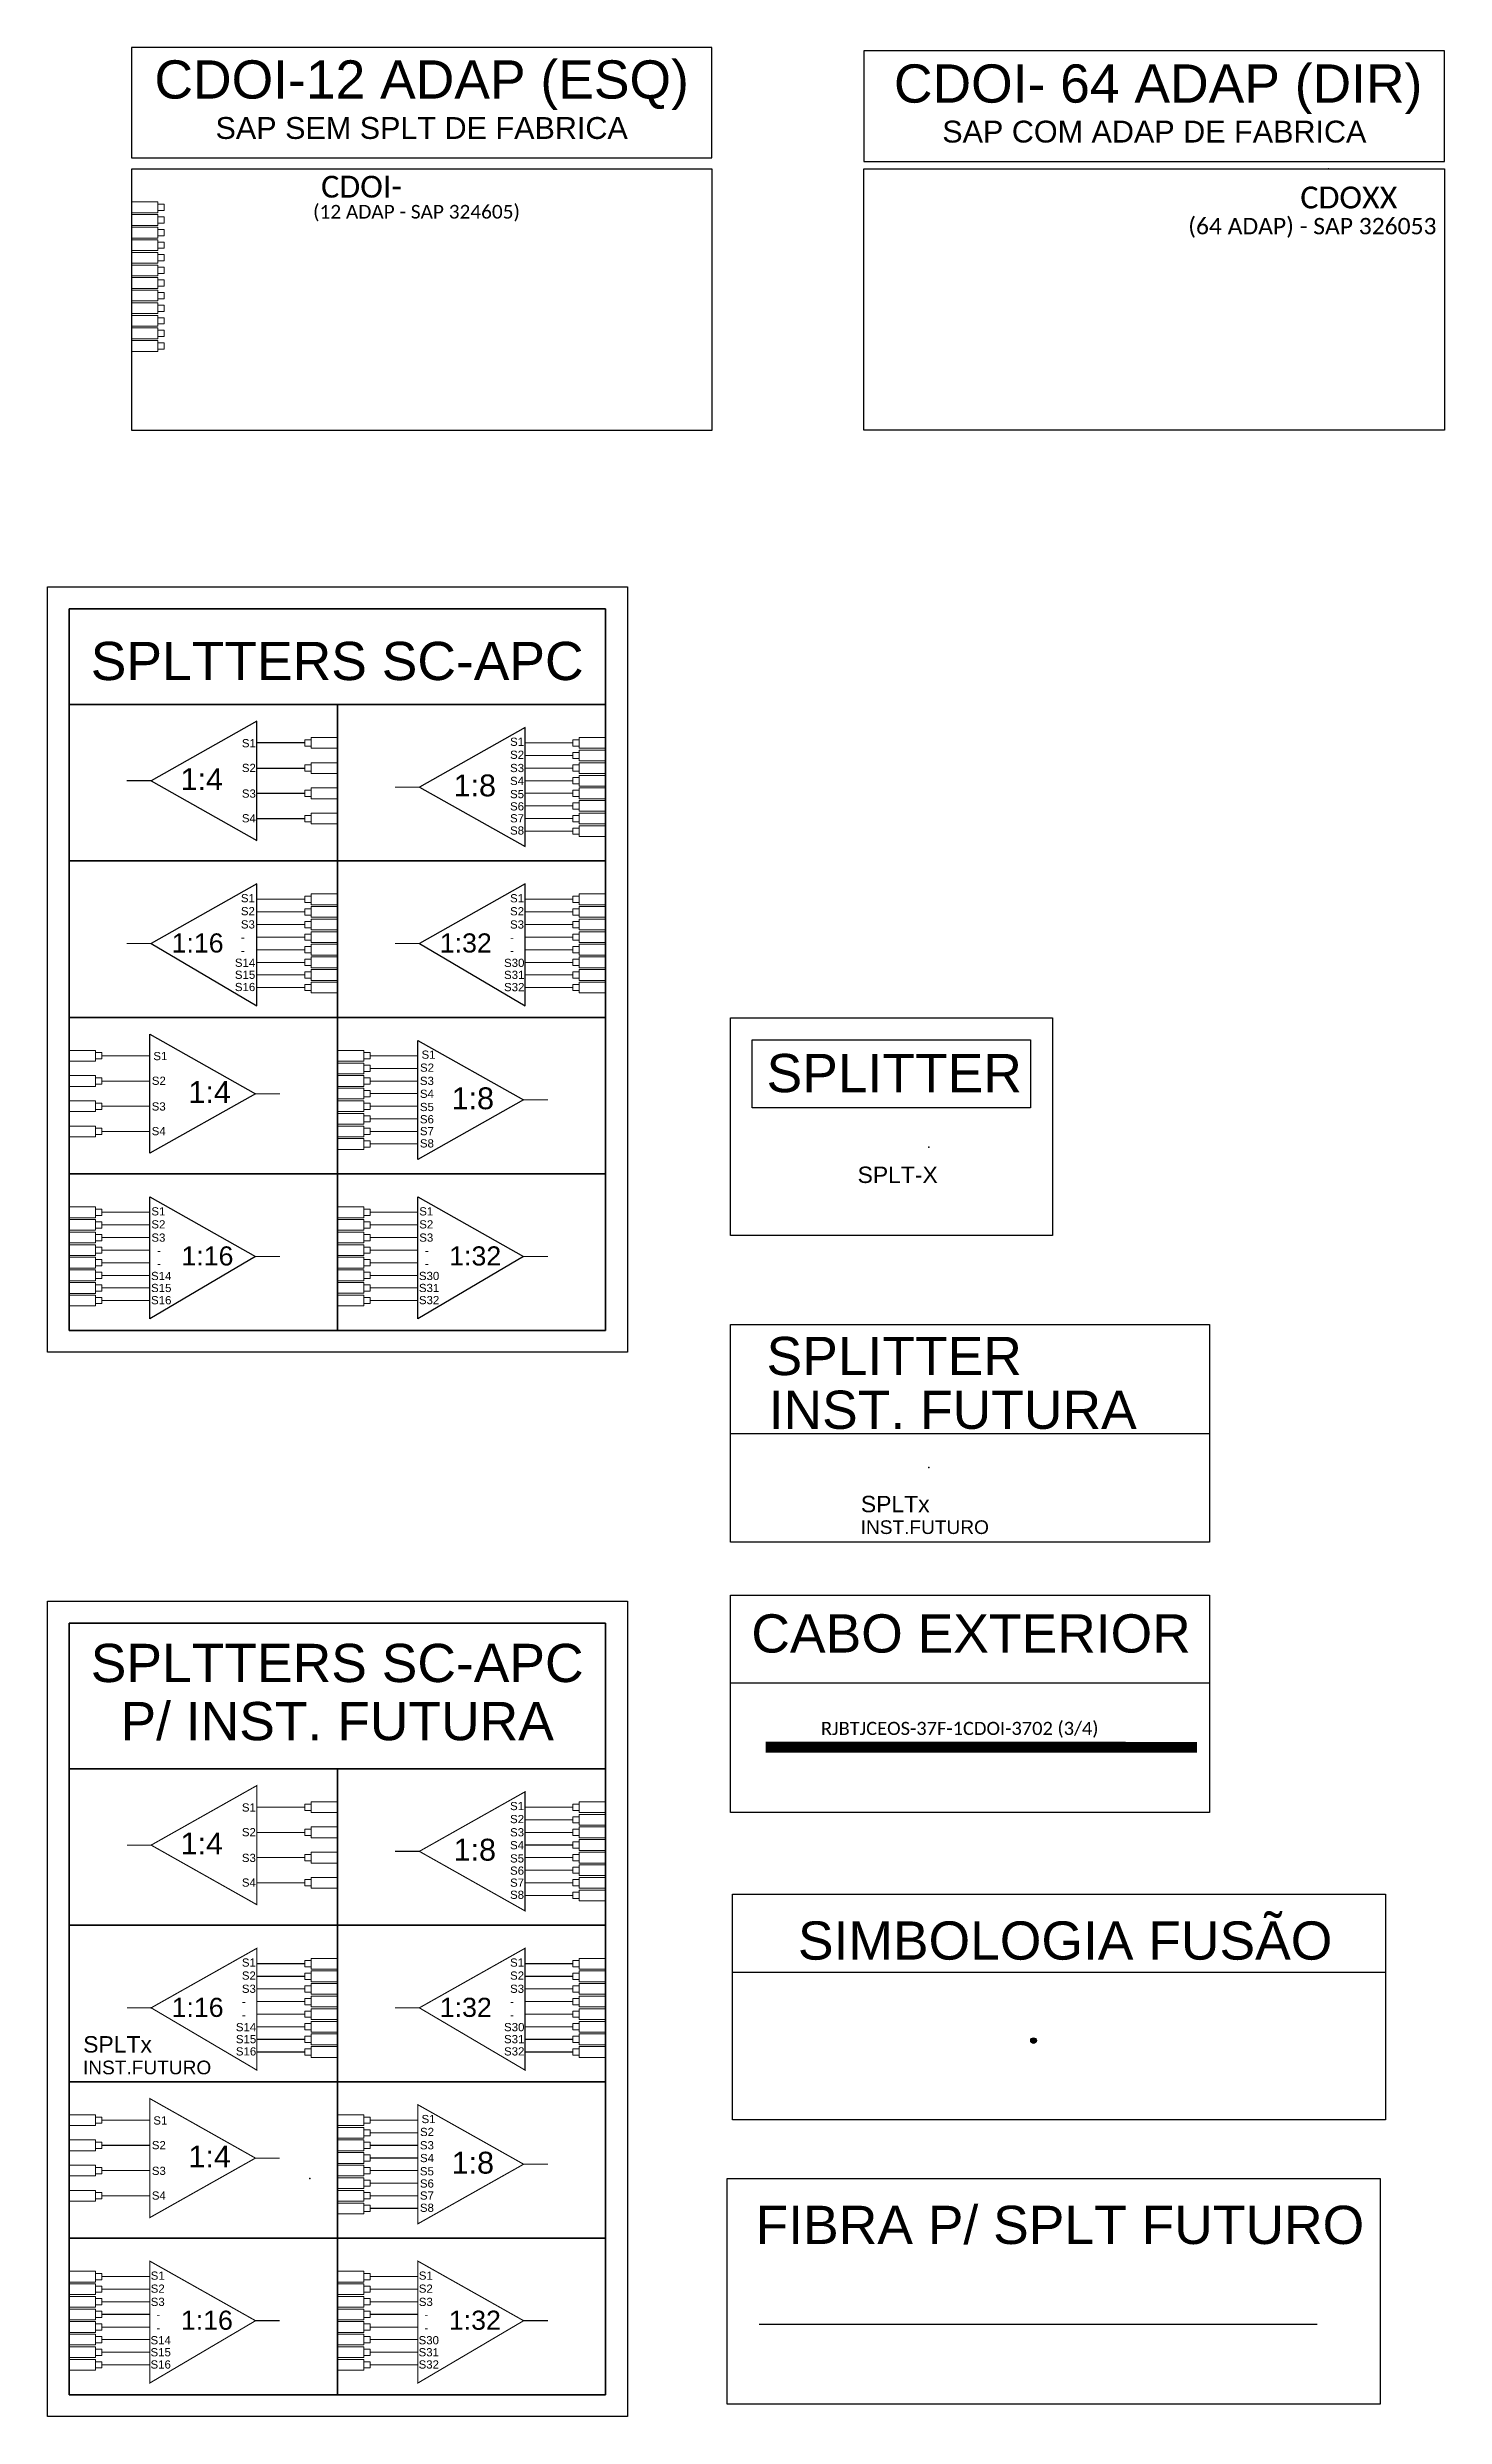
# Model space of a CAD drawing. Header units: millimetres. Extents: x 9740 to 12717, y -5875 to 443.
# Drawn here: x 10034 to 10161.8, y -52.4 to 164.4 of the extents above; entities that cross this region are included whole.
import ezdxf
from ezdxf.enums import TextEntityAlignment as Align

# ---------------------------------------------------------------- set-up
doc = ezdxf.new("R2010")
doc.units = ezdxf.units.MM
doc.linetypes.add('DASHED', pattern=[0.75, 0.5, -0.25])
doc.styles.add('ARIAL', font='arial.ttf')
doc.styles.add('WMF-Calibri0', font='calibri.ttf')
doc.linetypes.add('RESERVA', pattern='A,0.5,-0.15,["RESERVA",Standard,S=0.18,R=0,X=0,Y=-0.1],-1.3', length=1.95)

msp = doc.modelspace()

# ---------------------------------------------------------------- texts
at = {"color": 7, "style": 'ARIAL'}
for s, height, p in [('CDOI-12 ADAP (ESQ)', 3.5, (10068.2, 159.73)), ('CDOI- 64 ADAP (DIR)', 3.5, (10135.59, 159.36)), ('SAP SEM SPLT DE FABRICA', 2, (10068.2, 156.04)), ('SAP COM ADAP DE FABRICA', 2, (10135.24, 155.71)), ('SPLTTERS SC-APC', 3.5, (10060.47, 106.52)), ('SPLITTER', 3.5, (10111.44, 68.81)), ('SPLITTER', 3.5, (10111.44, 42.92)), ('INST. FUTURA', 3.5, (10116.79, 38)), ('CABO EXTERIOR', 3.5, (10118.47, 17.53)), ('SPLTTERS SC-APC', 3.5, (10060.47, 14.83)), ('P/ INST. FUTURA', 3.5, (10060.47, 9.51)), ('SIMBOLOGIA FUSÃO', 3.5, (10127.08, -10.57)), ('FIBRA P/ SPLT FUTURO', 3.5, (10126.6, -36.59))]:
    msp.add_text(s, height=height, dxfattribs=at).set_placement(p, align=Align.CENTER)
at = {"color": 1, "style": 'WMF-Calibri0'}
for s, height, p in [('CDOI-', 2, (10059, 150.67)), ('RJBTJCEOS-37F-1CDOI-3702 (3/4) ', 1.2, (10104.74, 9.99))]:
    msp.add_text(s, height=height, dxfattribs=at).set_placement(p)
msp.add_text('(12 ADAP - SAP 324605)', height=1.25, dxfattribs=at).set_placement((10067.73, 148.75), align=Align.CENTER)

# ---------------------------------------------------------------- blocks, each defined once
blk = doc.blocks.new('SPLT_1-8_SC-APC')
at = {"color": 1}
blk.add_lwpolyline([(-7.37, -2.1), (-17.04, -7.55), (-7.37, -13), (-7.37, -2.1)], dxfattribs=at)
at = {"color": 3, "lineweight": 0}
for points in [[(-2.99, -3.51), (-7.37, -3.51)], [(-2.41, -3.02), (-2.41, -4)], [(-2.41, -3.02), (0, -3.02)], [(-2.41, -4), (0, -4)], [(-2.41, -4.17), (-2.41, -5.16)], [(-2.41, -4.17), (0, -4.17)], [(-7.37, -4.66), (-2.99, -4.66)], [(-7.37, -5.82), (-2.99, -5.82)], [(-2.41, -5.16), (0, -5.16)], [(-2.41, -5.32), (-2.41, -6.31)], [(-2.41, -5.32), (0, -5.32)], [(-2.41, -6.31), (0, -6.31)], [(-2.41, -6.48), (-2.41, -7.46)], [(-2.41, -6.48), (0, -6.48)], [(-7.37, -6.97), (-2.99, -6.97)], [(-7.37, -8.12), (-2.99, -8.12)], [(-2.41, -7.46), (0, -7.46)], [(-2.41, -7.63), (-2.41, -8.62)], [(-2.41, -7.63), (0, -7.63)], [(-2.41, -8.62), (0, -8.62)], [(-7.37, -9.28), (-2.99, -9.28)], [(-7.37, -10.43), (-2.99, -10.43)], [(-2.41, -8.78), (-2.41, -9.77)], [(-2.41, -8.78), (0, -8.78)], [(-2.41, -9.77), (0, -9.77)], [(-2.41, -9.94), (-2.41, -10.92)], [(-2.41, -9.94), (0, -9.94)], [(-7.37, -11.58), (-2.99, -11.58)], [(-2.41, -10.92), (0, -10.92)], [(-2.41, -11.09), (-2.41, -12.08)], [(-2.41, -11.09), (0, -11.09)], [(-2.41, -12.08), (0, -12.08)]]:
    blk.add_lwpolyline(points, dxfattribs=at)
for points in [[(-2.99, -3.22), (-2.41, -3.22), (-2.41, -3.8), (-2.99, -3.8)], [(-2.99, -4.38), (-2.41, -4.38), (-2.41, -4.95), (-2.99, -4.95)], [(-2.99, -5.53), (-2.41, -5.53), (-2.41, -6.1), (-2.99, -6.1)], [(-2.99, -6.68), (-2.41, -6.68), (-2.41, -7.26), (-2.99, -7.26)], [(-2.99, -7.84), (-2.41, -7.84), (-2.41, -8.41), (-2.99, -8.41)], [(-2.99, -8.99), (-2.41, -8.99), (-2.41, -9.56), (-2.99, -9.56)], [(-2.99, -10.14), (-2.41, -10.14), (-2.41, -10.72), (-2.99, -10.72)], [(-2.99, -11.3), (-2.41, -11.3), (-2.41, -11.87), (-2.99, -11.87)]]:
    blk.add_lwpolyline(points, close=True, dxfattribs=at)
at = {"color": 1, "lineweight": 0}
blk.add_lwpolyline([(-17.04, -7.55), (-19.26, -7.55)], dxfattribs=at)
at = {"color": 1, "style": 'ARIAL'}
for s, height, p in [('S1', 0.75, (-8.74, -3.78)), ('S2', 0.75, (-8.74, -4.97)), ('1:8', 2, (-13.91, -8.4)), ('S3', 0.75, (-8.74, -6.18)), ('S4', 0.75, (-8.74, -7.36)), ('S5', 0.75, (-8.74, -8.57)), ('S6', 0.75, (-8.74, -9.69)), ('S7', 0.75, (-8.74, -10.78)), ('S8', 0.75, (-8.74, -11.9))]:
    blk.add_text(s, height=height, dxfattribs=at).set_placement(p)
blk = doc.blocks.new('SPLT_1-4_SC-APC')
at = {"color": 1, "linetype": 'Continuous', "ltscale": 2.5}
for points in [[(-7.37, -1.53), (-17.04, -6.98), (-7.37, -12.43), (-7.37, -1.53)], [(-17.04, -6.98), (-19.26, -6.98)]]:
    blk.add_lwpolyline(points, dxfattribs=at)
at = {"color": 3, "linetype": 'Continuous', "ltscale": 2.5}
for points in [[(-2.99, -3.51), (-7.37, -3.51)], [(-7.37, -5.82), (-2.99, -5.82)], [(-7.37, -8.12), (-2.99, -8.12)], [(-7.37, -10.43), (-2.99, -10.43)]]:
    blk.add_lwpolyline(points, dxfattribs=at)
at = {"color": 3, "lineweight": 0}
for points in [[(-2.99, -3.22), (-2.41, -3.22), (-2.41, -3.8), (-2.99, -3.8)], [(-2.99, -5.53), (-2.41, -5.53), (-2.41, -6.1), (-2.99, -6.1)], [(-2.99, -7.84), (-2.41, -7.84), (-2.41, -8.41), (-2.99, -8.41)], [(-2.99, -10.14), (-2.41, -10.14), (-2.41, -10.72), (-2.99, -10.72)]]:
    blk.add_lwpolyline(points, close=True, dxfattribs=at)
for points in [[(-2.41, -3.02), (-2.41, -4)], [(-2.41, -3.02), (0, -3.02)], [(-2.41, -4), (0, -4)], [(-2.41, -5.32), (-2.41, -6.31)], [(-2.41, -5.32), (0, -5.32)], [(-2.41, -6.31), (0, -6.31)], [(-2.41, -7.63), (-2.41, -8.62)], [(-2.41, -7.63), (0, -7.63)], [(-2.41, -8.62), (0, -8.62)], [(-2.41, -9.94), (-2.41, -10.92)], [(-2.41, -9.94), (0, -9.94)], [(-2.41, -10.92), (0, -10.92)]]:
    blk.add_lwpolyline(points, dxfattribs=at)
at = {"color": 1, "style": 'ARIAL'}
for s, height, p in [('S1', 0.75, (-8.74, -3.91)), ('1:4', 2, (-14.35, -7.83)), ('S2', 0.75, (-8.74, -6.17)), ('S3', 0.75, (-8.74, -8.52)), ('S4', 0.75, (-8.74, -10.78))]:
    blk.add_text(s, height=height, dxfattribs=at).set_placement(p)
blk = doc.blocks.new('SPLT_1-4_SC-APC_ESQ')
at = {"color": 1}
blk.add_lwpolyline([(7.37, -1.53), (17.04, -6.98), (7.37, -12.43), (7.37, -1.53)], dxfattribs=at)
at = {"color": 3, "lineweight": 0}
for points in [[(2.41, -3.02), (0, -3.02)], [(2.41, -4), (0, -4)], [(2.41, -3.02), (2.41, -4)], [(2.99, -3.51), (7.37, -3.51)], [(2.41, -5.32), (0, -5.32)], [(2.41, -6.31), (0, -6.31)], [(2.41, -5.32), (2.41, -6.31)], [(7.37, -5.82), (2.99, -5.82)], [(2.41, -7.63), (0, -7.63)], [(2.41, -8.62), (0, -8.62)], [(2.41, -7.63), (2.41, -8.62)], [(7.37, -8.12), (2.99, -8.12)], [(2.41, -9.94), (0, -9.94)], [(2.41, -9.94), (2.41, -10.92)], [(7.37, -10.43), (2.99, -10.43)], [(2.41, -10.92), (0, -10.92)]]:
    blk.add_lwpolyline(points, dxfattribs=at)
for points in [[(2.99, -3.22), (2.41, -3.22), (2.41, -3.8), (2.99, -3.8)], [(2.99, -5.53), (2.41, -5.53), (2.41, -6.1), (2.99, -6.1)], [(2.99, -7.84), (2.41, -7.84), (2.41, -8.41), (2.99, -8.41)], [(2.99, -10.14), (2.41, -10.14), (2.41, -10.72), (2.99, -10.72)]]:
    blk.add_lwpolyline(points, close=True, dxfattribs=at)
at = {"color": 1, "lineweight": 0}
blk.add_lwpolyline([(17.04, -6.98), (19.26, -6.98)], dxfattribs=at)
at = {"color": 1, "style": 'ARIAL'}
for s, height, p in [('S1', 0.75, (7.7, -3.91)), ('S2', 0.75, (7.56, -6.17)), ('1:4', 2, (10.91, -7.83)), ('S3', 0.75, (7.55, -8.52)), ('S4', 0.75, (7.55, -10.78))]:
    blk.add_text(s, height=height, dxfattribs=at).set_placement(p)
blk = doc.blocks.new('SPLT_1-8_SC-APC_ESQ')
at = {"color": 1}
blk.add_lwpolyline([(7.37, -2.1), (17.04, -7.55), (7.37, -13), (7.37, -2.1)], dxfattribs=at)
at = {"color": 3, "lineweight": 0}
for points in [[(2.41, -3.02), (0, -3.02)], [(2.41, -4), (0, -4)], [(2.41, -4.17), (0, -4.17)], [(2.41, -3.02), (2.41, -4)], [(2.41, -4.17), (2.41, -5.16)], [(2.99, -3.51), (7.37, -3.51)], [(2.41, -5.16), (0, -5.16)], [(2.41, -5.32), (0, -5.32)], [(2.41, -6.31), (0, -6.31)], [(2.41, -6.48), (0, -6.48)], [(2.41, -5.32), (2.41, -6.31)], [(2.41, -6.48), (2.41, -7.46)], [(7.37, -4.66), (2.99, -4.66)], [(7.37, -5.82), (2.99, -5.82)], [(2.41, -7.46), (0, -7.46)], [(2.41, -7.63), (0, -7.63)], [(2.41, -8.62), (0, -8.62)], [(2.41, -7.63), (2.41, -8.62)], [(7.37, -6.97), (2.99, -6.97)], [(7.37, -8.12), (2.99, -8.12)], [(2.41, -8.78), (0, -8.78)], [(2.41, -9.77), (0, -9.77)], [(2.41, -9.94), (0, -9.94)], [(2.41, -8.78), (2.41, -9.77)], [(2.41, -9.94), (2.41, -10.92)], [(7.37, -9.28), (2.99, -9.28)], [(7.37, -10.43), (2.99, -10.43)], [(2.41, -10.92), (0, -10.92)], [(2.41, -11.09), (0, -11.09)], [(2.41, -12.08), (0, -12.08)], [(2.41, -11.09), (2.41, -12.08)], [(7.37, -11.58), (2.99, -11.58)]]:
    blk.add_lwpolyline(points, dxfattribs=at)
for points in [[(2.99, -3.22), (2.41, -3.22), (2.41, -3.8), (2.99, -3.8)], [(2.99, -4.38), (2.41, -4.38), (2.41, -4.95), (2.99, -4.95)], [(2.99, -5.53), (2.41, -5.53), (2.41, -6.1), (2.99, -6.1)], [(2.99, -6.68), (2.41, -6.68), (2.41, -7.26), (2.99, -7.26)], [(2.99, -7.84), (2.41, -7.84), (2.41, -8.41), (2.99, -8.41)], [(2.99, -8.99), (2.41, -8.99), (2.41, -9.56), (2.99, -9.56)], [(2.99, -10.14), (2.41, -10.14), (2.41, -10.72), (2.99, -10.72)], [(2.99, -11.3), (2.41, -11.3), (2.41, -11.87), (2.99, -11.87)]]:
    blk.add_lwpolyline(points, close=True, dxfattribs=at)
at = {"color": 1, "lineweight": 0}
blk.add_lwpolyline([(17.04, -7.55), (19.26, -7.55)], dxfattribs=at)
at = {"color": 1, "style": 'ARIAL'}
for s, height, p in [('S2', 0.75, (7.56, -4.97)), ('S1', 0.75, (7.7, -3.78)), ('S3', 0.75, (7.55, -6.18)), ('1:8', 2, (10.45, -8.4)), ('S5', 0.75, (7.55, -8.57)), ('S4', 0.75, (7.55, -7.36)), ('S6', 0.75, (7.55, -9.69)), ('S7', 0.75, (7.55, -10.78)), ('S8', 0.75, (7.55, -11.9))]:
    blk.add_text(s, height=height, dxfattribs=at).set_placement(p)
blk = doc.blocks.new('SPLITTER_')
blk.add_point((0, 0))
at = {"style": 'ARIAL', "flags": 4}
blk.add_attdef('SPLT', (0, -3.26), '', height=1.5, dxfattribs=at)
blk = doc.blocks.new('LEG_64ADAP_ESQ')
blk.add_point((0, 0))
at = {"color": 1, "style": 'WMF-Calibri0', "flags": 4}
blk.add_attdef('CDO', (-2.58, -3.61), '', height=2, dxfattribs=at)
blk.add_attdef('MODELO', text='', height=1.5, dxfattribs=at).set_placement((-1.47, -5.97), align=Align.CENTER)
blk = doc.blocks.new('SPLT_1-4_SC-APC PLANEJADO')
at = {"color": 30, "linetype": 'DASHED', "ltscale": 2.5, "const_width": 0.1}
for points in [[(4918.24, -603.76), (4908.57, -609.21), (4918.24, -614.66), (4918.24, -603.76)], [(4922.62, -605.74), (4918.24, -605.74)], [(4908.57, -609.21), (4906.35, -609.21)], [(4918.24, -608.05), (4922.62, -608.05)], [(4918.24, -610.35), (4922.62, -610.35)], [(4918.24, -612.66), (4922.62, -612.66)]]:
    blk.add_lwpolyline(points, dxfattribs=at)
at = {"color": 3, "lineweight": 0}
for points in [[(4922.62, -605.46), (4923.2, -605.46), (4923.2, -606.03), (4922.62, -606.03)], [(4922.62, -607.76), (4923.2, -607.76), (4923.2, -608.33), (4922.62, -608.33)], [(4922.62, -610.07), (4923.2, -610.07), (4923.2, -610.64), (4922.62, -610.64)], [(4922.62, -612.37), (4923.2, -612.37), (4923.2, -612.95), (4922.62, -612.95)]]:
    blk.add_lwpolyline(points, close=True, dxfattribs=at)
for points in [[(4923.2, -605.25), (4923.2, -606.23)], [(4923.2, -605.25), (4925.61, -605.25)], [(4923.2, -606.23), (4925.61, -606.23)], [(4923.2, -607.55), (4923.2, -608.54)], [(4923.2, -607.55), (4925.61, -607.55)], [(4923.2, -608.54), (4925.61, -608.54)], [(4923.2, -609.86), (4923.2, -610.85)], [(4923.2, -609.86), (4925.61, -609.86)], [(4923.2, -610.85), (4925.61, -610.85)], [(4923.2, -612.17), (4923.2, -613.15)], [(4923.2, -612.17), (4925.61, -612.17)], [(4923.2, -613.15), (4925.61, -613.15)]]:
    blk.add_lwpolyline(points, dxfattribs=at)
at = {"color": 30, "style": 'ARIAL'}
for s, height, p in [('S1', 0.75, (4916.87, -606.14)), ('1:4', 2, (4911.26, -610.06)), ('S2', 0.75, (4916.87, -608.4)), ('S3', 0.75, (4916.87, -610.75)), ('S4', 0.75, (4916.87, -613.01))]:
    blk.add_text(s, height=height, dxfattribs=at).set_placement(p)
blk = doc.blocks.new('SPLT_1-8_SC-APC PLANEJADO')
at = {"color": 30, "linetype": 'DASHED', "ltscale": 2.5, "const_width": 0.1}
blk.add_lwpolyline([(4942.78, -604.33), (4933.11, -609.78), (4942.78, -615.23), (4942.78, -604.33)], dxfattribs=at)
at = {"color": 30, "linetype": 'DASHED', "lineweight": 0, "ltscale": 2.5, "const_width": 0.1}
for points in [[(4947.15, -605.74), (4942.78, -605.74)], [(4942.78, -606.89), (4947.15, -606.89)], [(4942.78, -608.05), (4947.15, -608.05)], [(4942.78, -609.2), (4947.15, -609.2)], [(4933.11, -609.78), (4930.89, -609.78)], [(4942.78, -610.35), (4947.15, -610.35)], [(4942.78, -611.51), (4947.15, -611.51)], [(4942.78, -612.66), (4947.15, -612.66)], [(4942.78, -613.81), (4947.15, -613.81)]]:
    blk.add_lwpolyline(points, dxfattribs=at)
at = {"color": 3, "lineweight": 0}
for points in [[(4947.15, -605.46), (4947.73, -605.46), (4947.73, -606.03), (4947.15, -606.03)], [(4947.15, -606.61), (4947.73, -606.61), (4947.73, -607.18), (4947.15, -607.18)], [(4947.15, -607.76), (4947.73, -607.76), (4947.73, -608.33), (4947.15, -608.33)], [(4947.15, -608.91), (4947.73, -608.91), (4947.73, -609.49), (4947.15, -609.49)], [(4947.15, -610.07), (4947.73, -610.07), (4947.73, -610.64), (4947.15, -610.64)], [(4947.15, -611.22), (4947.73, -611.22), (4947.73, -611.79), (4947.15, -611.79)], [(4947.15, -612.37), (4947.73, -612.37), (4947.73, -612.95), (4947.15, -612.95)], [(4947.15, -613.53), (4947.73, -613.53), (4947.73, -614.1), (4947.15, -614.1)]]:
    blk.add_lwpolyline(points, close=True, dxfattribs=at)
for points in [[(4947.73, -605.25), (4947.73, -606.23)], [(4947.73, -605.25), (4950.15, -605.25)], [(4947.73, -606.23), (4950.15, -606.23)], [(4947.73, -606.4), (4947.73, -607.39)], [(4947.73, -606.4), (4950.15, -606.4)], [(4947.73, -607.39), (4950.15, -607.39)], [(4947.73, -607.55), (4947.73, -608.54)], [(4947.73, -607.55), (4950.15, -607.55)], [(4947.73, -608.54), (4950.15, -608.54)], [(4947.73, -608.71), (4947.73, -609.69)], [(4947.73, -608.71), (4950.15, -608.71)], [(4947.73, -609.69), (4950.15, -609.69)], [(4947.73, -609.86), (4947.73, -610.85)], [(4947.73, -609.86), (4950.15, -609.86)], [(4947.73, -610.85), (4950.15, -610.85)], [(4947.73, -611.01), (4947.73, -612)], [(4947.73, -611.01), (4950.15, -611.01)], [(4947.73, -612), (4950.15, -612)], [(4947.73, -612.17), (4947.73, -613.15)], [(4947.73, -612.17), (4950.15, -612.17)], [(4947.73, -613.15), (4950.15, -613.15)], [(4947.73, -613.32), (4947.73, -614.31)], [(4947.73, -613.32), (4950.15, -613.32)], [(4947.73, -614.31), (4950.15, -614.31)]]:
    blk.add_lwpolyline(points, dxfattribs=at)
at = {"color": 30, "style": 'ARIAL'}
for s, height, p in [('S1', 0.75, (4941.41, -606.01)), ('S2', 0.75, (4941.41, -607.2)), ('1:8', 2, (4936.24, -610.63)), ('S3', 0.75, (4941.41, -608.41)), ('S4', 0.75, (4941.41, -609.59)), ('S5', 0.75, (4941.41, -610.8)), ('S6', 0.75, (4941.41, -611.92)), ('S7', 0.75, (4941.41, -613.02)), ('S8', 0.75, (4941.41, -614.13))]:
    blk.add_text(s, height=height, dxfattribs=at).set_placement(p)
blk = doc.blocks.new('SPLT_1-4_SC-APC PLANEJADO ESQ.')
at = {"color": 30, "linetype": 'DASHED', "ltscale": 2.5, "const_width": 0.1}
blk.add_lwpolyline([(4908.44, -632.4), (4918.11, -637.85), (4908.44, -643.3), (4908.44, -632.4)], dxfattribs=at)
at = {"color": 3, "lineweight": 0}
for points in [[(4903.49, -633.89), (4901.07, -633.89)], [(4903.49, -634.87), (4901.07, -634.87)], [(4903.49, -633.89), (4903.49, -634.87)], [(4903.49, -636.19), (4901.07, -636.19)], [(4903.49, -637.18), (4901.07, -637.18)], [(4903.49, -636.19), (4903.49, -637.18)], [(4903.49, -638.5), (4901.07, -638.5)], [(4903.49, -639.48), (4901.07, -639.48)], [(4903.49, -638.5), (4903.49, -639.48)], [(4903.49, -640.8), (4901.07, -640.8)], [(4903.49, -640.8), (4903.49, -641.79)], [(4903.49, -641.79), (4901.07, -641.79)]]:
    blk.add_lwpolyline(points, dxfattribs=at)
for points in [[(4904.07, -634.09), (4903.49, -634.09), (4903.49, -634.66), (4904.07, -634.66)], [(4904.07, -636.4), (4903.49, -636.4), (4903.49, -636.97), (4904.07, -636.97)], [(4904.07, -638.7), (4903.49, -638.7), (4903.49, -639.28), (4904.07, -639.28)], [(4904.07, -641.01), (4903.49, -641.01), (4903.49, -641.58), (4904.07, -641.58)]]:
    blk.add_lwpolyline(points, close=True, dxfattribs=at)
at = {"color": 30, "linetype": 'DASHED', "lineweight": 0, "ltscale": 2.5, "const_width": 0.1}
for points in [[(4904.07, -634.38), (4908.44, -634.38)], [(4908.44, -636.68), (4904.07, -636.68)], [(4908.44, -638.99), (4904.07, -638.99)], [(4918.11, -637.85), (4920.33, -637.85)], [(4908.44, -641.3), (4904.07, -641.3)]]:
    blk.add_lwpolyline(points, dxfattribs=at)
at = {"color": 30, "style": 'ARIAL'}
for s, height, p in [('S1', 0.75, (4908.77, -634.78)), ('S2', 0.75, (4908.63, -637.04)), ('1:4', 2, (4911.98, -638.7)), ('S3', 0.75, (4908.63, -639.39)), ('S4', 0.75, (4908.63, -641.65))]:
    blk.add_text(s, height=height, dxfattribs=at).set_placement(p)
blk = doc.blocks.new('SPLT_1-8_SC-APC PLANEJADO ESQ.')
at = {"color": 30, "linetype": 'DASHED', "ltscale": 2.5, "const_width": 0.1}
blk.add_lwpolyline([(4932.98, -632.97), (4942.65, -638.41), (4932.98, -643.86), (4932.98, -632.97)], dxfattribs=at)
at = {"color": 3, "lineweight": 0}
for points in [[(4928.02, -633.89), (4925.61, -633.89)], [(4928.02, -634.87), (4925.61, -634.87)], [(4928.02, -635.04), (4925.61, -635.04)], [(4928.02, -633.89), (4928.02, -634.87)], [(4928.02, -635.04), (4928.02, -636.02)], [(4928.02, -636.02), (4925.61, -636.02)], [(4928.02, -636.19), (4925.61, -636.19)], [(4928.02, -637.18), (4925.61, -637.18)], [(4928.02, -637.34), (4925.61, -637.34)], [(4928.02, -636.19), (4928.02, -637.18)], [(4928.02, -637.34), (4928.02, -638.33)], [(4928.02, -638.33), (4925.61, -638.33)], [(4928.02, -638.5), (4925.61, -638.5)], [(4928.02, -639.48), (4925.61, -639.48)], [(4928.02, -638.5), (4928.02, -639.48)], [(4928.02, -639.65), (4925.61, -639.65)], [(4928.02, -640.64), (4925.61, -640.64)], [(4928.02, -640.8), (4925.61, -640.8)], [(4928.02, -639.65), (4928.02, -640.64)], [(4928.02, -640.8), (4928.02, -641.79)], [(4928.02, -641.79), (4925.61, -641.79)], [(4928.02, -641.96), (4925.61, -641.96)], [(4928.02, -642.94), (4925.61, -642.94)], [(4928.02, -641.96), (4928.02, -642.94)]]:
    blk.add_lwpolyline(points, dxfattribs=at)
for points in [[(4928.6, -634.09), (4928.02, -634.09), (4928.02, -634.66), (4928.6, -634.66)], [(4928.6, -635.25), (4928.02, -635.25), (4928.02, -635.82), (4928.6, -635.82)], [(4928.6, -636.4), (4928.02, -636.4), (4928.02, -636.97), (4928.6, -636.97)], [(4928.6, -637.55), (4928.02, -637.55), (4928.02, -638.12), (4928.6, -638.12)], [(4928.6, -638.7), (4928.02, -638.7), (4928.02, -639.28), (4928.6, -639.28)], [(4928.6, -639.86), (4928.02, -639.86), (4928.02, -640.43), (4928.6, -640.43)], [(4928.6, -641.01), (4928.02, -641.01), (4928.02, -641.58), (4928.6, -641.58)], [(4928.6, -642.16), (4928.02, -642.16), (4928.02, -642.74), (4928.6, -642.74)]]:
    blk.add_lwpolyline(points, close=True, dxfattribs=at)
at = {"color": 30, "linetype": 'DASHED', "lineweight": 0, "ltscale": 2.5, "const_width": 0.1}
for points in [[(4928.6, -634.38), (4932.98, -634.38)], [(4932.98, -635.53), (4928.6, -635.53)], [(4932.98, -636.68), (4928.6, -636.68)], [(4932.98, -637.84), (4928.6, -637.84)], [(4932.98, -638.99), (4928.6, -638.99)], [(4942.65, -638.41), (4944.87, -638.41)], [(4932.98, -640.14), (4928.6, -640.14)], [(4932.98, -641.3), (4928.6, -641.3)], [(4932.98, -642.45), (4928.6, -642.45)]]:
    blk.add_lwpolyline(points, dxfattribs=at)
at = {"color": 30, "style": 'ARIAL'}
for s, height, p in [('S2', 0.75, (4933.17, -635.83)), ('S1', 0.75, (4933.31, -634.65)), ('S3', 0.75, (4933.16, -637.05)), ('1:8', 2, (4936.06, -639.27)), ('S5', 0.75, (4933.16, -639.43)), ('S4', 0.75, (4933.17, -638.22)), ('S6', 0.75, (4933.16, -640.55)), ('S7', 0.75, (4933.16, -641.65)), ('S8', 0.75, (4933.16, -642.77))]:
    blk.add_text(s, height=height, dxfattribs=at).set_placement(p)
blk = doc.blocks.new('CDOI-12 ADAP SAP 05')
at = {"color": 1}
blk.add_lwpolyline([(5029.93, -490.32), (5029.93, -490.32), (5029.93, -490.32), (5083.06, -490.32), (5083.06, -466.43), (5083.06, -466.43)], dxfattribs=at)
blk.add_lwpolyline([(5083.06, -466.43), (5029.93, -466.43), (5029.93, -490.32), (5083.06, -490.32)], close=True, dxfattribs=at)
at = {"color": 1, "lineweight": 0}
for points in [[(5032.34, -469.44), (5029.93, -469.44)], [(5032.34, -470.43), (5029.93, -470.43)], [(5032.34, -469.44), (5032.34, -470.43)], [(5032.34, -470.6), (5029.93, -470.6)], [(5032.34, -471.58), (5029.93, -471.58)], [(5032.34, -471.75), (5029.93, -471.75)], [(5032.34, -470.6), (5032.34, -471.58)], [(5032.34, -471.75), (5032.34, -472.74)], [(5032.34, -472.74), (5029.93, -472.74)], [(5032.34, -472.9), (5029.93, -472.9)], [(5032.34, -473.89), (5029.93, -473.89)], [(5032.34, -474.06), (5029.93, -474.06)], [(5032.34, -472.9), (5032.34, -473.89)], [(5032.34, -474.06), (5032.34, -475.04)], [(5032.34, -475.04), (5029.93, -475.04)], [(5032.34, -475.21), (5029.93, -475.21)], [(5032.34, -476.19), (5029.93, -476.19)], [(5032.34, -476.36), (5029.93, -476.36)], [(5032.34, -475.21), (5032.34, -476.19)], [(5032.34, -476.36), (5032.34, -477.35)], [(5032.34, -477.35), (5029.93, -477.35)], [(5032.34, -477.51), (5029.93, -477.51)], [(5032.34, -478.5), (5029.93, -478.5)], [(5032.34, -478.67), (5029.93, -478.67)], [(5032.34, -477.51), (5032.34, -478.5)], [(5032.34, -478.67), (5032.34, -479.65)], [(5032.34, -479.65), (5029.93, -479.65)], [(5032.34, -479.82), (5029.93, -479.82)], [(5032.34, -480.81), (5029.93, -480.81)], [(5032.34, -480.97), (5029.93, -480.97)], [(5032.34, -479.82), (5032.34, -480.81)], [(5032.34, -480.97), (5032.34, -481.96)], [(5032.34, -481.96), (5029.93, -481.96)], [(5032.34, -482.13), (5029.93, -482.13)], [(5032.34, -483.11), (5029.93, -483.11)], [(5032.34, -482.13), (5032.34, -483.11)]]:
    blk.add_lwpolyline(points, dxfattribs=at)
for points in [[(5032.92, -469.65), (5032.34, -469.65), (5032.34, -470.22), (5032.92, -470.22)], [(5032.92, -470.8), (5032.34, -470.8), (5032.34, -471.38), (5032.92, -471.38)], [(5032.92, -471.96), (5032.34, -471.96), (5032.34, -472.53), (5032.92, -472.53)], [(5032.92, -473.11), (5032.34, -473.11), (5032.34, -473.68), (5032.92, -473.68)], [(5032.92, -474.26), (5032.34, -474.26), (5032.34, -474.83), (5032.92, -474.83)], [(5032.92, -475.42), (5032.34, -475.42), (5032.34, -475.99), (5032.92, -475.99)], [(5032.92, -476.57), (5032.34, -476.57), (5032.34, -477.14), (5032.92, -477.14)], [(5032.92, -477.72), (5032.34, -477.72), (5032.34, -478.29), (5032.92, -478.29)], [(5032.92, -478.87), (5032.34, -478.87), (5032.34, -479.45), (5032.92, -479.45)], [(5032.92, -480.03), (5032.34, -480.03), (5032.34, -480.6), (5032.92, -480.6)], [(5032.92, -481.18), (5032.34, -481.18), (5032.34, -481.75), (5032.92, -481.75)], [(5032.92, -482.33), (5032.34, -482.33), (5032.34, -482.91), (5032.92, -482.91)]]:
    blk.add_lwpolyline(points, close=True, dxfattribs=at)
blk = doc.blocks.new('SPLT_1-16_SC-APC')
at = {"color": 1}
blk.add_lwpolyline([(11.89, 5.45), (2.22, 0), (11.89, -5.7), (11.89, 5.45)], dxfattribs=at)
at = {"color": 3, "lineweight": 0}
for points in [[(16.85, 4.53), (16.85, 3.54)], [(16.85, 4.53), (19.26, 4.53)], [(16.27, 4.04), (11.89, 4.04)], [(11.89, 2.88), (16.27, 2.88)], [(16.85, 3.54), (19.26, 3.54)], [(16.85, 3.38), (16.85, 2.39)], [(16.85, 3.38), (19.26, 3.38)], [(16.85, 2.39), (19.26, 2.39)], [(16.85, 2.22), (16.85, 1.24)], [(16.85, 2.22), (19.26, 2.22)], [(11.89, 1.73), (16.27, 1.73)], [(11.89, 0.58), (16.27, 0.58)], [(16.85, 1.24), (19.26, 1.24)], [(16.85, 1.07), (16.85, 0.08)], [(16.85, 1.07), (19.26, 1.07)], [(16.85, 0.08), (19.26, 0.08)], [(11.89, -0.58), (16.27, -0.58)], [(11.89, -1.73), (16.27, -1.73)], [(16.85, -0.08), (16.85, -1.07)], [(16.85, -0.08), (19.26, -0.08)], [(16.85, -1.07), (19.26, -1.07)], [(16.85, -1.24), (16.85, -2.22)], [(16.85, -1.24), (19.26, -1.24)], [(11.89, -2.88), (16.27, -2.88)], [(11.89, -4.04), (16.27, -4.04)], [(16.85, -2.22), (19.26, -2.22)], [(16.85, -2.39), (16.85, -3.38)], [(16.85, -2.39), (19.26, -2.39)], [(16.85, -3.38), (19.26, -3.38)], [(16.85, -3.54), (16.85, -4.53)], [(16.85, -3.54), (19.26, -3.54)], [(16.85, -4.53), (19.26, -4.53)]]:
    blk.add_lwpolyline(points, dxfattribs=at)
for points in [[(16.27, 4.32), (16.85, 4.32), (16.85, 3.75), (16.27, 3.75)], [(16.27, 3.17), (16.85, 3.17), (16.85, 2.6), (16.27, 2.6)], [(16.27, 2.02), (16.85, 2.02), (16.85, 1.44), (16.27, 1.44)], [(16.27, 0.86), (16.85, 0.86), (16.85, 0.29), (16.27, 0.29)], [(16.27, -0.29), (16.85, -0.29), (16.85, -0.86), (16.27, -0.86)], [(16.27, -1.44), (16.85, -1.44), (16.85, -2.02), (16.27, -2.02)], [(16.27, -2.6), (16.85, -2.6), (16.85, -3.17), (16.27, -3.17)], [(16.27, -3.75), (16.85, -3.75), (16.85, -4.32), (16.27, -4.32)]]:
    blk.add_lwpolyline(points, close=True, dxfattribs=at)
at = {"color": 1, "lineweight": 0}
blk.add_lwpolyline([(2.22, 0), (0, 0)], dxfattribs=at)
at = {"color": 1, "style": 'ARIAL'}
for s, height, p in [('S1', 0.75, (10.43, 3.77)), ('S2', 0.75, (10.43, 2.58)), ('1:16', 1.75, (4.09, -0.83)), ('S3', 0.75, (10.43, 1.37)), ('-', 0.75, (10.43, 0.19)), ('S14', 0.75, (9.88, -2.14)), ('-', 0.75, (10.43, -1.02)), ('S15', 0.75, (9.88, -3.24)), ('S16', 0.75, (9.88, -4.36))]:
    blk.add_text(s, height=height, dxfattribs=at).set_placement(p)
blk = doc.blocks.new('SPLT_1-32_SC-APC')
at = {"color": 1}
blk.add_lwpolyline([(11.89, 5.45), (2.22, 0), (11.89, -5.7), (11.89, 5.45)], dxfattribs=at)
at = {"color": 3, "lineweight": 0}
for points in [[(16.85, 4.53), (16.85, 3.54)], [(16.85, 4.53), (19.26, 4.53)], [(16.27, 4.04), (11.89, 4.04)], [(11.89, 2.88), (16.27, 2.88)], [(16.85, 3.54), (19.26, 3.54)], [(16.85, 3.38), (16.85, 2.39)], [(16.85, 3.38), (19.26, 3.38)], [(16.85, 2.39), (19.26, 2.39)], [(16.85, 2.22), (16.85, 1.24)], [(16.85, 2.22), (19.26, 2.22)], [(11.89, 1.73), (16.27, 1.73)], [(11.89, 0.58), (16.27, 0.58)], [(16.85, 1.24), (19.26, 1.24)], [(16.85, 1.07), (16.85, 0.08)], [(16.85, 1.07), (19.26, 1.07)], [(16.85, 0.08), (19.26, 0.08)], [(11.89, -0.58), (16.27, -0.58)], [(11.89, -1.73), (16.27, -1.73)], [(16.85, -0.08), (16.85, -1.07)], [(16.85, -0.08), (19.26, -0.08)], [(16.85, -1.07), (19.26, -1.07)], [(16.85, -1.24), (16.85, -2.22)], [(16.85, -1.24), (19.26, -1.24)], [(11.89, -2.88), (16.27, -2.88)], [(11.89, -4.04), (16.27, -4.04)], [(16.85, -2.22), (19.26, -2.22)], [(16.85, -2.39), (16.85, -3.38)], [(16.85, -2.39), (19.26, -2.39)], [(16.85, -3.38), (19.26, -3.38)], [(16.85, -3.54), (16.85, -4.53)], [(16.85, -3.54), (19.26, -3.54)], [(16.85, -4.53), (19.26, -4.53)]]:
    blk.add_lwpolyline(points, dxfattribs=at)
for points in [[(16.27, 4.32), (16.85, 4.32), (16.85, 3.75), (16.27, 3.75)], [(16.27, 3.17), (16.85, 3.17), (16.85, 2.6), (16.27, 2.6)], [(16.27, 2.02), (16.85, 2.02), (16.85, 1.44), (16.27, 1.44)], [(16.27, 0.86), (16.85, 0.86), (16.85, 0.29), (16.27, 0.29)], [(16.27, -0.29), (16.85, -0.29), (16.85, -0.86), (16.27, -0.86)], [(16.27, -1.44), (16.85, -1.44), (16.85, -2.02), (16.27, -2.02)], [(16.27, -2.6), (16.85, -2.6), (16.85, -3.17), (16.27, -3.17)], [(16.27, -3.75), (16.85, -3.75), (16.85, -4.32), (16.27, -4.32)]]:
    blk.add_lwpolyline(points, close=True, dxfattribs=at)
at = {"color": 1, "lineweight": 0}
blk.add_lwpolyline([(2.22, 0), (0, 0)], dxfattribs=at)
at = {"color": 1, "style": 'ARIAL'}
for s, height, p in [('S1', 0.75, (10.52, 3.76)), ('S2', 0.75, (10.52, 2.57)), ('1:32', 1.75, (4.09, -0.83)), ('S3', 0.75, (10.52, 1.36)), ('-', 0.75, (10.52, 0.18)), ('S30', 0.75, (9.97, -2.15)), ('-', 0.75, (10.52, -1.03)), ('S31', 0.75, (9.97, -3.25)), ('S32', 0.75, (9.97, -4.37))]:
    blk.add_text(s, height=height, dxfattribs=at).set_placement(p)
blk = doc.blocks.new('SPLT_1-16_SC-APC_ESQ')
at = {"color": 3, "lineweight": 0}
for points in [[(-16.85, 4.53), (-19.26, 4.53)], [(-16.85, 4.53), (-16.85, 3.54)], [(-16.85, 3.54), (-19.26, 3.54)], [(-16.85, 3.38), (-19.26, 3.38)], [(-16.85, 2.39), (-19.26, 2.39)], [(-16.85, 2.22), (-19.26, 2.22)], [(-16.85, 3.38), (-16.85, 2.39)], [(-16.85, 2.22), (-16.85, 1.24)], [(-16.27, 4.04), (-11.89, 4.04)], [(-11.89, 2.88), (-16.27, 2.88)], [(-16.85, 1.24), (-19.26, 1.24)], [(-16.85, 1.07), (-19.26, 1.07)], [(-16.85, 0.08), (-19.26, 0.08)], [(-16.85, 1.07), (-16.85, 0.08)], [(-11.89, 1.73), (-16.27, 1.73)], [(-11.89, 0.58), (-16.27, 0.58)], [(-16.85, -0.08), (-19.26, -0.08)], [(-16.85, -1.07), (-19.26, -1.07)], [(-16.85, -1.24), (-19.26, -1.24)], [(-16.85, -0.08), (-16.85, -1.07)], [(-16.85, -1.24), (-16.85, -2.22)], [(-11.89, -0.58), (-16.27, -0.58)], [(-11.89, -1.73), (-16.27, -1.73)], [(-16.85, -2.22), (-19.26, -2.22)], [(-16.85, -2.39), (-19.26, -2.39)], [(-16.85, -3.38), (-19.26, -3.38)], [(-16.85, -3.54), (-19.26, -3.54)], [(-16.85, -2.39), (-16.85, -3.38)], [(-16.85, -3.54), (-16.85, -4.53)], [(-11.89, -2.88), (-16.27, -2.88)], [(-11.89, -4.04), (-16.27, -4.04)], [(-16.85, -4.53), (-19.26, -4.53)]]:
    blk.add_lwpolyline(points, dxfattribs=at)
at = {"color": 1}
blk.add_lwpolyline([(-11.89, 5.45), (-2.22, 0), (-11.89, -5.7), (-11.89, 5.45)], dxfattribs=at)
at = {"color": 3, "lineweight": 0}
for points in [[(-16.27, 4.32), (-16.85, 4.32), (-16.85, 3.75), (-16.27, 3.75)], [(-16.27, 3.17), (-16.85, 3.17), (-16.85, 2.6), (-16.27, 2.6)], [(-16.27, 2.02), (-16.85, 2.02), (-16.85, 1.44), (-16.27, 1.44)], [(-16.27, 0.86), (-16.85, 0.86), (-16.85, 0.29), (-16.27, 0.29)], [(-16.27, -0.29), (-16.85, -0.29), (-16.85, -0.86), (-16.27, -0.86)], [(-16.27, -1.44), (-16.85, -1.44), (-16.85, -2.02), (-16.27, -2.02)], [(-16.27, -2.6), (-16.85, -2.6), (-16.85, -3.17), (-16.27, -3.17)], [(-16.27, -3.75), (-16.85, -3.75), (-16.85, -4.32), (-16.27, -4.32)]]:
    blk.add_lwpolyline(points, close=True, dxfattribs=at)
at = {"color": 1, "lineweight": 0}
blk.add_lwpolyline([(-2.22, 0), (0, 0)], dxfattribs=at)
at = {"color": 1, "style": 'ARIAL'}
for s, height, p in [('S1', 0.75, (-11.75, 3.75)), ('S2', 0.75, (-11.75, 2.56)), ('S3', 0.75, (-11.75, 1.35)), ('-', 0.75, (-11.23, 0.17)), ('1:16', 1.75, (-9, -0.83)), ('S14', 0.75, (-11.78, -2.16)), ('-', 0.75, (-11.23, -1.04)), ('S15', 0.75, (-11.78, -3.26)), ('S16', 0.75, (-11.78, -4.38))]:
    blk.add_text(s, height=height, dxfattribs=at).set_placement(p)
blk = doc.blocks.new('SPLT_1-32_SC-APC_ESQ')
at = {"color": 3, "lineweight": 0}
for points in [[(4928.02, -561.4), (4925.61, -561.4)], [(4928.02, -561.4), (4928.02, -562.39)], [(4928.02, -562.39), (4925.61, -562.39)], [(4928.02, -562.55), (4925.61, -562.55)], [(4928.02, -563.54), (4925.61, -563.54)], [(4928.02, -562.55), (4928.02, -563.54)], [(4928.6, -561.89), (4932.98, -561.89)], [(4932.98, -563.05), (4928.6, -563.05)], [(4928.02, -563.71), (4925.61, -563.71)], [(4928.02, -564.69), (4925.61, -564.69)], [(4928.02, -564.86), (4925.61, -564.86)], [(4928.02, -565.85), (4925.61, -565.85)], [(4928.02, -563.71), (4928.02, -564.69)], [(4928.02, -564.86), (4928.02, -565.85)], [(4932.98, -564.2), (4928.6, -564.2)], [(4932.98, -565.35), (4928.6, -565.35)], [(4928.02, -566.01), (4925.61, -566.01)], [(4928.02, -567), (4925.61, -567)], [(4928.02, -567.17), (4925.61, -567.17)], [(4928.02, -566.01), (4928.02, -567)], [(4928.02, -567.17), (4928.02, -568.15)], [(4932.98, -566.51), (4928.6, -566.51)], [(4932.98, -567.66), (4928.6, -567.66)], [(4928.02, -568.15), (4925.61, -568.15)], [(4928.02, -568.32), (4925.61, -568.32)], [(4928.02, -569.3), (4925.61, -569.3)], [(4928.02, -569.47), (4925.61, -569.47)], [(4928.02, -568.32), (4928.02, -569.3)], [(4928.02, -569.47), (4928.02, -570.46)], [(4932.98, -568.81), (4928.6, -568.81)], [(4932.98, -569.96), (4928.6, -569.96)], [(4928.02, -570.46), (4925.61, -570.46)]]:
    blk.add_lwpolyline(points, dxfattribs=at)
at = {"color": 1}
blk.add_lwpolyline([(4932.98, -560.48), (4942.65, -565.93), (4932.98, -571.63), (4932.98, -560.48)], dxfattribs=at)
at = {"color": 3, "lineweight": 0}
for points in [[(4928.6, -561.61), (4928.02, -561.61), (4928.02, -562.18), (4928.6, -562.18)], [(4928.6, -562.76), (4928.02, -562.76), (4928.02, -563.33), (4928.6, -563.33)], [(4928.6, -563.91), (4928.02, -563.91), (4928.02, -564.49), (4928.6, -564.49)], [(4928.6, -565.07), (4928.02, -565.07), (4928.02, -565.64), (4928.6, -565.64)], [(4928.6, -566.22), (4928.02, -566.22), (4928.02, -566.79), (4928.6, -566.79)], [(4928.6, -567.37), (4928.02, -567.37), (4928.02, -567.95), (4928.6, -567.95)], [(4928.6, -568.53), (4928.02, -568.53), (4928.02, -569.1), (4928.6, -569.1)], [(4928.6, -569.68), (4928.02, -569.68), (4928.02, -570.25), (4928.6, -570.25)]]:
    blk.add_lwpolyline(points, close=True, dxfattribs=at)
at = {"color": 1, "lineweight": 0}
blk.add_lwpolyline([(4942.65, -565.93), (4944.87, -565.93)], dxfattribs=at)
at = {"color": 1, "style": 'ARIAL'}
for s, height, p in [('S1', 0.75, (4933.1, -562.18)), ('S2', 0.75, (4933.1, -563.37)), ('S3', 0.75, (4933.1, -564.58)), ('-', 0.75, (4933.62, -565.76)), ('1:32', 1.75, (4935.84, -566.76)), ('S30', 0.75, (4933.07, -568.09)), ('-', 0.75, (4933.62, -566.97)), ('S31', 0.75, (4933.07, -569.19)), ('S32', 0.75, (4933.07, -570.3))]:
    blk.add_text(s, height=height, dxfattribs=at).set_placement(p)
blk = doc.blocks.new('SPLT_1-16_SC-APC PLANEJADO')
at = {"color": 30, "linetype": 'DASHED', "ltscale": 2.5, "const_width": 0.1}
blk.add_lwpolyline([(11.89, 5.45), (2.22, 0), (11.89, -5.7), (11.89, 5.45)], dxfattribs=at)
at = {"color": 3, "lineweight": 0}
for points in [[(16.85, 4.53), (16.85, 3.54)], [(16.85, 4.53), (19.26, 4.53)], [(16.85, 3.54), (19.26, 3.54)], [(16.85, 3.38), (16.85, 2.39)], [(16.85, 3.38), (19.26, 3.38)], [(16.85, 2.39), (19.26, 2.39)], [(16.85, 2.22), (16.85, 1.24)], [(16.85, 2.22), (19.26, 2.22)], [(16.85, 1.24), (19.26, 1.24)], [(16.85, 1.07), (16.85, 0.08)], [(16.85, 1.07), (19.26, 1.07)], [(16.85, 0.08), (19.26, 0.08)], [(16.85, -0.08), (16.85, -1.07)], [(16.85, -0.08), (19.26, -0.08)], [(16.85, -1.07), (19.26, -1.07)], [(16.85, -1.24), (16.85, -2.22)], [(16.85, -1.24), (19.26, -1.24)], [(16.85, -2.22), (19.26, -2.22)], [(16.85, -2.39), (16.85, -3.38)], [(16.85, -2.39), (19.26, -2.39)], [(16.85, -3.38), (19.26, -3.38)], [(16.85, -3.54), (16.85, -4.53)], [(16.85, -3.54), (19.26, -3.54)], [(16.85, -4.53), (19.26, -4.53)]]:
    blk.add_lwpolyline(points, dxfattribs=at)
at = {"color": 30, "linetype": 'DASHED', "lineweight": 0, "ltscale": 2.5, "const_width": 0.1}
for points in [[(16.27, 4.04), (11.89, 4.04)], [(11.89, 2.88), (16.27, 2.88)], [(2.22, 0), (0, 0)], [(11.89, 1.73), (16.27, 1.73)], [(11.89, 0.58), (16.27, 0.58)], [(11.89, -0.58), (16.27, -0.58)], [(11.89, -1.73), (16.27, -1.73)], [(11.89, -2.88), (16.27, -2.88)], [(11.89, -4.04), (16.27, -4.04)]]:
    blk.add_lwpolyline(points, dxfattribs=at)
at = {"color": 3, "lineweight": 0}
for points in [[(16.27, 4.32), (16.85, 4.32), (16.85, 3.75), (16.27, 3.75)], [(16.27, 3.17), (16.85, 3.17), (16.85, 2.6), (16.27, 2.6)], [(16.27, 2.02), (16.85, 2.02), (16.85, 1.44), (16.27, 1.44)], [(16.27, 0.86), (16.85, 0.86), (16.85, 0.29), (16.27, 0.29)], [(16.27, -0.29), (16.85, -0.29), (16.85, -0.86), (16.27, -0.86)], [(16.27, -1.44), (16.85, -1.44), (16.85, -2.02), (16.27, -2.02)], [(16.27, -2.6), (16.85, -2.6), (16.85, -3.17), (16.27, -3.17)], [(16.27, -3.75), (16.85, -3.75), (16.85, -4.32), (16.27, -4.32)]]:
    blk.add_lwpolyline(points, close=True, dxfattribs=at)
at = {"color": 30, "style": 'ARIAL'}
for s, height, p in [('S1', 0.75, (10.52, 3.77)), ('S2', 0.75, (10.52, 2.58)), ('1:16', 1.75, (4.09, -0.83)), ('S3', 0.75, (10.52, 1.37)), ('-', 0.75, (10.52, 0.19)), ('S14', 0.75, (9.97, -2.14)), ('-', 0.75, (10.52, -1.02)), ('S15', 0.75, (9.97, -3.24)), ('S16', 0.75, (9.97, -4.36))]:
    blk.add_text(s, height=height, dxfattribs=at).set_placement(p)
blk = doc.blocks.new('SPLT_1-32_SC-APC PLANEJADO')
at = {"color": 30, "linetype": 'DASHED', "ltscale": 2.5, "const_width": 0.1}
blk.add_lwpolyline([(11.89, 5.45), (2.22, 0), (11.89, -5.7), (11.89, 5.45)], dxfattribs=at)
at = {"color": 3, "lineweight": 0}
for points in [[(16.85, 4.53), (16.85, 3.54)], [(16.85, 4.53), (19.26, 4.53)], [(16.85, 3.54), (19.26, 3.54)], [(16.85, 3.38), (16.85, 2.39)], [(16.85, 3.38), (19.26, 3.38)], [(16.85, 2.39), (19.26, 2.39)], [(16.85, 2.22), (16.85, 1.24)], [(16.85, 2.22), (19.26, 2.22)], [(16.85, 1.24), (19.26, 1.24)], [(16.85, 1.07), (16.85, 0.08)], [(16.85, 1.07), (19.26, 1.07)], [(16.85, 0.08), (19.26, 0.08)], [(16.85, -0.08), (16.85, -1.07)], [(16.85, -0.08), (19.26, -0.08)], [(16.85, -1.07), (19.26, -1.07)], [(16.85, -1.24), (16.85, -2.22)], [(16.85, -1.24), (19.26, -1.24)], [(16.85, -2.22), (19.26, -2.22)], [(16.85, -2.39), (16.85, -3.38)], [(16.85, -2.39), (19.26, -2.39)], [(16.85, -3.38), (19.26, -3.38)], [(16.85, -3.54), (16.85, -4.53)], [(16.85, -3.54), (19.26, -3.54)], [(16.85, -4.53), (19.26, -4.53)]]:
    blk.add_lwpolyline(points, dxfattribs=at)
at = {"color": 30, "linetype": 'DASHED', "lineweight": 0, "ltscale": 2.5, "const_width": 0.1}
for points in [[(16.27, 4.04), (11.89, 4.04)], [(11.89, 2.88), (16.27, 2.88)], [(2.22, 0), (0, 0)], [(11.89, 1.73), (16.27, 1.73)], [(11.89, 0.58), (16.27, 0.58)], [(11.89, -0.58), (16.27, -0.58)], [(11.89, -1.73), (16.27, -1.73)], [(11.89, -2.88), (16.27, -2.88)], [(11.89, -4.04), (16.27, -4.04)]]:
    blk.add_lwpolyline(points, dxfattribs=at)
at = {"color": 3, "lineweight": 0}
for points in [[(16.27, 4.32), (16.85, 4.32), (16.85, 3.75), (16.27, 3.75)], [(16.27, 3.17), (16.85, 3.17), (16.85, 2.6), (16.27, 2.6)], [(16.27, 2.02), (16.85, 2.02), (16.85, 1.44), (16.27, 1.44)], [(16.27, 0.86), (16.85, 0.86), (16.85, 0.29), (16.27, 0.29)], [(16.27, -0.29), (16.85, -0.29), (16.85, -0.86), (16.27, -0.86)], [(16.27, -1.44), (16.85, -1.44), (16.85, -2.02), (16.27, -2.02)], [(16.27, -2.6), (16.85, -2.6), (16.85, -3.17), (16.27, -3.17)], [(16.27, -3.75), (16.85, -3.75), (16.85, -4.32), (16.27, -4.32)]]:
    blk.add_lwpolyline(points, close=True, dxfattribs=at)
at = {"color": 30, "style": 'ARIAL'}
for s, height, p in [('S1', 0.75, (10.52, 3.77)), ('S2', 0.75, (10.52, 2.58)), ('1:32', 1.75, (4.09, -0.83)), ('S3', 0.75, (10.52, 1.37)), ('-', 0.75, (10.52, 0.19)), ('S30', 0.75, (9.97, -2.14)), ('-', 0.75, (10.52, -1.02)), ('S31', 0.75, (9.97, -3.24)), ('S32', 0.75, (9.97, -4.36))]:
    blk.add_text(s, height=height, dxfattribs=at).set_placement(p)
blk = doc.blocks.new('SPLT_1-16_SC-APC PLANEJADO ESQ')
at = {"color": 3, "lineweight": 0}
for points in [[(-16.85, 4.53), (-19.26, 4.53)], [(-16.85, 4.53), (-16.85, 3.54)], [(-16.85, 3.54), (-19.26, 3.54)], [(-16.85, 3.38), (-19.26, 3.38)], [(-16.85, 2.39), (-19.26, 2.39)], [(-16.85, 2.22), (-19.26, 2.22)], [(-16.85, 3.38), (-16.85, 2.39)], [(-16.85, 2.22), (-16.85, 1.24)], [(-16.85, 1.24), (-19.26, 1.24)], [(-16.85, 1.07), (-19.26, 1.07)], [(-16.85, 0.08), (-19.26, 0.08)], [(-16.85, 1.07), (-16.85, 0.08)], [(-16.85, -0.08), (-19.26, -0.08)], [(-16.85, -1.07), (-19.26, -1.07)], [(-16.85, -1.24), (-19.26, -1.24)], [(-16.85, -0.08), (-16.85, -1.07)], [(-16.85, -1.24), (-16.85, -2.22)], [(-16.85, -2.22), (-19.26, -2.22)], [(-16.85, -2.39), (-19.26, -2.39)], [(-16.85, -3.38), (-19.26, -3.38)], [(-16.85, -3.54), (-19.26, -3.54)], [(-16.85, -2.39), (-16.85, -3.38)], [(-16.85, -3.54), (-16.85, -4.53)], [(-16.85, -4.53), (-19.26, -4.53)]]:
    blk.add_lwpolyline(points, dxfattribs=at)
at = {"color": 30, "linetype": 'DASHED', "ltscale": 2.5, "const_width": 0.1}
blk.add_lwpolyline([(-11.89, 5.45), (-2.22, 0), (-11.89, -5.7), (-11.89, 5.45)], dxfattribs=at)
at = {"color": 3, "lineweight": 0}
for points in [[(-16.27, 4.32), (-16.85, 4.32), (-16.85, 3.75), (-16.27, 3.75)], [(-16.27, 3.17), (-16.85, 3.17), (-16.85, 2.6), (-16.27, 2.6)], [(-16.27, 2.02), (-16.85, 2.02), (-16.85, 1.44), (-16.27, 1.44)], [(-16.27, 0.86), (-16.85, 0.86), (-16.85, 0.29), (-16.27, 0.29)], [(-16.27, -0.29), (-16.85, -0.29), (-16.85, -0.86), (-16.27, -0.86)], [(-16.27, -1.44), (-16.85, -1.44), (-16.85, -2.02), (-16.27, -2.02)], [(-16.27, -2.6), (-16.85, -2.6), (-16.85, -3.17), (-16.27, -3.17)], [(-16.27, -3.75), (-16.85, -3.75), (-16.85, -4.32), (-16.27, -4.32)]]:
    blk.add_lwpolyline(points, close=True, dxfattribs=at)
at = {"color": 30, "linetype": 'DASHED', "lineweight": 0, "ltscale": 2.5, "const_width": 0.1}
for points in [[(-16.27, 4.04), (-11.89, 4.04)], [(-11.89, 2.88), (-16.27, 2.88)], [(-11.89, 1.73), (-16.27, 1.73)], [(-11.89, 0.58), (-16.27, 0.58)], [(-2.22, 0), (0, 0)], [(-11.89, -0.58), (-16.27, -0.58)], [(-11.89, -1.73), (-16.27, -1.73)], [(-11.89, -2.88), (-16.27, -2.88)], [(-11.89, -4.04), (-16.27, -4.04)]]:
    blk.add_lwpolyline(points, dxfattribs=at)
at = {"color": 30, "style": 'ARIAL'}
for s, height, p in [('S1', 0.75, (-11.81, 3.75)), ('S2', 0.75, (-11.81, 2.56)), ('S3', 0.75, (-11.81, 1.35)), ('-', 0.75, (-11.29, 0.17)), ('1:16', 1.75, (-9.05, -0.83)), ('S14', 0.75, (-11.83, -2.16)), ('-', 0.75, (-11.29, -1.04)), ('S15', 0.75, (-11.83, -3.26)), ('S16', 0.75, (-11.83, -4.38))]:
    blk.add_text(s, height=height, dxfattribs=at).set_placement(p)
blk = doc.blocks.new('SPLT_1-32_SC-APC PLANEJADO ESQ')
at = {"color": 3, "lineweight": 0}
for points in [[(-16.85, 4.53), (-19.26, 4.53)], [(-16.85, 4.53), (-16.85, 3.54)], [(-16.85, 3.54), (-19.26, 3.54)], [(-16.85, 3.38), (-19.26, 3.38)], [(-16.85, 2.39), (-19.26, 2.39)], [(-16.85, 2.22), (-19.26, 2.22)], [(-16.85, 3.38), (-16.85, 2.39)], [(-16.85, 2.22), (-16.85, 1.24)], [(-16.85, 1.24), (-19.26, 1.24)], [(-16.85, 1.07), (-19.26, 1.07)], [(-16.85, 0.08), (-19.26, 0.08)], [(-16.85, 1.07), (-16.85, 0.08)], [(-16.85, -0.08), (-19.26, -0.08)], [(-16.85, -1.07), (-19.26, -1.07)], [(-16.85, -1.24), (-19.26, -1.24)], [(-16.85, -0.08), (-16.85, -1.07)], [(-16.85, -1.24), (-16.85, -2.22)], [(-16.85, -2.22), (-19.26, -2.22)], [(-16.85, -2.39), (-19.26, -2.39)], [(-16.85, -3.38), (-19.26, -3.38)], [(-16.85, -3.54), (-19.26, -3.54)], [(-16.85, -2.39), (-16.85, -3.38)], [(-16.85, -3.54), (-16.85, -4.53)], [(-16.85, -4.53), (-19.26, -4.53)]]:
    blk.add_lwpolyline(points, dxfattribs=at)
at = {"color": 30, "linetype": 'DASHED', "ltscale": 2.5, "const_width": 0.1}
blk.add_lwpolyline([(-11.89, 5.45), (-2.22, 0), (-11.89, -5.7), (-11.89, 5.45)], dxfattribs=at)
at = {"color": 3, "lineweight": 0}
for points in [[(-16.27, 4.32), (-16.85, 4.32), (-16.85, 3.75), (-16.27, 3.75)], [(-16.27, 3.17), (-16.85, 3.17), (-16.85, 2.6), (-16.27, 2.6)], [(-16.27, 2.02), (-16.85, 2.02), (-16.85, 1.44), (-16.27, 1.44)], [(-16.27, 0.86), (-16.85, 0.86), (-16.85, 0.29), (-16.27, 0.29)], [(-16.27, -0.29), (-16.85, -0.29), (-16.85, -0.86), (-16.27, -0.86)], [(-16.27, -1.44), (-16.85, -1.44), (-16.85, -2.02), (-16.27, -2.02)], [(-16.27, -2.6), (-16.85, -2.6), (-16.85, -3.17), (-16.27, -3.17)], [(-16.27, -3.75), (-16.85, -3.75), (-16.85, -4.32), (-16.27, -4.32)]]:
    blk.add_lwpolyline(points, close=True, dxfattribs=at)
at = {"color": 30, "linetype": 'DASHED', "lineweight": 0, "ltscale": 2.5, "const_width": 0.1}
for points in [[(-16.27, 4.04), (-11.89, 4.04)], [(-11.89, 2.88), (-16.27, 2.88)], [(-11.89, 1.73), (-16.27, 1.73)], [(-11.89, 0.58), (-16.27, 0.58)], [(-2.22, 0), (0, 0)], [(-11.89, -0.58), (-16.27, -0.58)], [(-11.89, -1.73), (-16.27, -1.73)], [(-11.89, -2.88), (-16.27, -2.88)], [(-11.89, -4.04), (-16.27, -4.04)]]:
    blk.add_lwpolyline(points, dxfattribs=at)
at = {"color": 30, "style": 'ARIAL'}
for s, height, p in [('S1', 0.75, (-11.81, 3.75)), ('S2', 0.75, (-11.81, 2.56)), ('S3', 0.75, (-11.81, 1.35)), ('-', 0.75, (-11.29, 0.17)), ('1:32', 1.75, (-9.06, -0.83)), ('S30', 0.75, (-11.83, -2.16)), ('-', 0.75, (-11.29, -1.04)), ('S31', 0.75, (-11.83, -3.26)), ('S32', 0.75, (-11.83, -4.38))]:
    blk.add_text(s, height=height, dxfattribs=at).set_placement(p)
blk = doc.blocks.new('SPLITTER FUTURO')
blk.add_point((0, 0))
at = {"style": 'ARIAL', "text_generation_flag": 6, "flags": 4}
for tag, p, height in [('SPLT', (-6.22, -4.1), 1.5), ('INSTAL.', (-6.25, -6.09), 1.25)]:
    blk.add_attdef(tag, p, '', height=height, rotation=180, dxfattribs=at)

# ---------------------------------------------------------------- hatches: boundary and pattern name
h = msp.add_hatch(color=3)
h.dxf.hatch_style = 1
edge = h.paths.add_edge_path()
edge.add_arc((10124.19, -17.98), 0.256, 0, 360)

# ---------------------------------------------------------------- linework, layer by layer
for points in [[(10041.64, 154.3), (10094.76, 154.3), (10094.76, 164.42), (10041.64, 164.42)], [(10108.67, 153.97), (10161.8, 153.97), (10161.8, 164.09), (10108.67, 164.09)], [(10033.95, 115.04), (10087.03, 115.04), (10087.03, 45.01), (10033.95, 45.01)], [(10085.03, 113.04), (10035.95, 113.04), (10035.95, 104.28), (10085.03, 104.28)], [(10035.95, 113.04), (10085.03, 113.04), (10085.03, 47.01), (10035.95, 47.01)], [(10060.49, 104.28), (10035.95, 104.28), (10035.95, 89.97), (10060.49, 89.97)], [(10085.03, 104.28), (10060.49, 104.28), (10060.49, 89.97), (10085.03, 89.97)], [(10060.49, 89.97), (10035.95, 89.97), (10035.95, 75.65), (10060.49, 75.65)], [(10085.03, 89.97), (10060.49, 89.97), (10060.49, 75.65), (10085.03, 75.65)], [(10060.49, 75.65), (10035.95, 75.65), (10035.95, 61.33), (10060.49, 61.33)], [(10085.03, 75.65), (10060.49, 75.65), (10060.49, 61.33), (10085.03, 61.33)], [(10096.45, 75.61), (10125.91, 75.61), (10125.91, 55.7), (10096.45, 55.7)], [(10098.45, 73.61), (10123.91, 73.61), (10123.91, 67.37), (10098.45, 67.37)], [(10060.49, 61.33), (10035.95, 61.33), (10035.95, 47.01), (10060.49, 47.01)], [(10085.03, 61.33), (10060.49, 61.33), (10060.49, 47.01), (10085.03, 47.01)], [(10096.45, 47.54), (10140.28, 47.54), (10140.28, 27.63), (10096.45, 27.63)], [(10033.95, 22.23), (10087.03, 22.23), (10087.03, -52.39), (10033.95, -52.39)], [(10096.45, 22.78), (10140.28, 22.78), (10140.28, 2.88), (10096.45, 2.88)], [(10085.03, 20.23), (10035.95, 20.23), (10035.95, 6.89), (10085.03, 6.89)], [(10035.95, 20.23), (10085.03, 20.23), (10085.03, -50.39), (10035.95, -50.39)], [(10060.49, 6.89), (10035.95, 6.89), (10035.95, -7.43), (10060.49, -7.43)], [(10085.03, 6.89), (10060.49, 6.89), (10060.49, -7.43), (10085.03, -7.43)], [(10096.63, -4.57), (10156.38, -4.57), (10156.38, -25.23), (10096.63, -25.23)], [(10060.49, -7.43), (10035.95, -7.43), (10035.95, -21.75), (10060.49, -21.75)], [(10085.03, -7.43), (10060.49, -7.43), (10060.49, -21.75), (10085.03, -21.75)], [(10060.49, -21.75), (10035.95, -21.75), (10035.95, -36.07), (10060.49, -36.07)], [(10085.03, -21.75), (10060.49, -21.75), (10060.49, -36.07), (10085.03, -36.07)], [(10096.15, -30.59), (10155.9, -30.59), (10155.9, -51.25), (10096.15, -51.25)], [(10060.49, -36.07), (10035.95, -36.07), (10035.95, -50.39), (10060.49, -50.39)], [(10085.03, -36.07), (10060.49, -36.07), (10060.49, -50.39), (10085.03, -50.39)]]:
    msp.add_lwpolyline(points, close=True)
at = {"color": 1}
msp.add_lwpolyline([(10161.8, 129.39), (10161.8, 129.39), (10161.8, 129.39), (10108.67, 129.39), (10108.67, 153.29), (10108.67, 153.29)], dxfattribs=at)
msp.add_lwpolyline([(10108.67, 153.29), (10161.8, 153.29), (10161.8, 129.39), (10108.67, 129.39)], close=True, dxfattribs=at)
for points in [[(10096.45, 37.58), (10140.28, 37.58)], [(10096.45, 14.77), (10140.28, 14.77)], [(10096.63, -11.71), (10156.38, -11.71)]]:
    msp.add_lwpolyline(points)
at = {"color": 1, "const_width": 1}
msp.add_lwpolyline([(10099.68, 8.87), (10139.14, 8.86)], dxfattribs=at)
at = {"color": 8, "linetype": 'RESERVA', "ltscale": 4}
msp.add_lwpolyline([(10099.08, -43.92), (10150.15, -43.92)], dxfattribs=at)
at = {"color": 3}
msp.add_circle((10124.19, -17.98), 0.256, dxfattribs=at)
for p in [(10114.62, 34.47), (10057.96, -30.6)]:
    msp.add_point(p)

# ---------------------------------------------------------------- block references
for name, p in [('CDOI-12 ADAP SAP 05', (5011.71, 619.71)), ('SPLT_1-16_SC-APC', (10041.23, 82.42)), ('SPLT_1-32_SC-APC', (10065.77, 82.42)), ('SPLT_1-4_SC-APC_ESQ', (10035.95, 75.65)), ('SPLT_1-8_SC-APC_ESQ', (10060.49, 75.65)), ('SPLT_1-16_SC-APC_ESQ', (10055.22, 53.78)), ('SPLT_1-32_SC-APC_ESQ', (5134.88, 619.71)), ('SPLT_1-4_SC-APC PLANEJADO', (5134.88, 609.12)), ('SPLT_1-8_SC-APC PLANEJADO', (5134.88, 609.12)), ('SPLT_1-16_SC-APC PLANEJADO', (10041.23, -14.98)), ('SPLT_1-32_SC-APC PLANEJADO', (10065.77, -14.98)), ('SPLT_1-4_SC-APC PLANEJADO ESQ.', (5134.88, 609.12)), ('SPLT_1-8_SC-APC PLANEJADO ESQ.', (5134.88, 609.12)), ('SPLT_1-16_SC-APC PLANEJADO ESQ', (10055.22, -43.61)), ('SPLT_1-32_SC-APC PLANEJADO ESQ', (10079.75, -43.61))]:
    msp.add_blockref(name, p)
ref = msp.add_blockref('LEG_64ADAP_ESQ', (10151.18, 153.29))
ref.add_attrib('CDO', 'CDOXX', (10148.6, 149.68), dxfattribs={"color": 1, "height": 2, "style": 'WMF-Calibri0'})
ref.add_attrib('MODELO', '(64 ADAP) - SAP 326053', dxfattribs={"color": 1, "height": 1.5, "style": 'WMF-Calibri0'}).set_placement((10149.7, 147.31), align=Align.CENTER)
for name, p in [('SPLT_1-4_SC-APC', (10060.49, 104.28)), ('SPLT_1-8_SC-APC', (10085.03, 104.28))]:
    msp.add_blockref(name, p, dxfattribs=at)
ref = msp.add_blockref('SPLITTER_', (10114.62, 63.77), dxfattribs=dict(xscale=-1))
ref.add_attrib('SPLT', 'SPLT-X', (10108.09, 60.5), dxfattribs={"height": 1.5, "style": 'ARIAL'})
ref = msp.add_blockref('SPLITTER FUTURO', (10114.62, 34.47))
ref.add_attrib('SPLT', 'SPLTx', (10108.39, 30.37), dxfattribs={"height": 1.5, "rotation": 180, "style": 'ARIAL', "text_generation_flag": 6})
ref.add_attrib('INSTAL.', 'INST.FUTURO', (10108.37, 28.38), dxfattribs={"height": 1.25, "rotation": 180, "style": 'ARIAL', "text_generation_flag": 6})
ref = msp.add_blockref('SPLITTER FUTURO', (10043.46, -14.98))
ref.add_attrib('SPLT', 'SPLTx', (10037.23, -19.07), dxfattribs={"height": 1.5, "rotation": 180, "style": 'ARIAL', "text_generation_flag": 6})
ref.add_attrib('INSTAL.', 'INST.FUTURO', (10037.21, -21.06), dxfattribs={"height": 1.25, "rotation": 180, "style": 'ARIAL', "text_generation_flag": 6})

msp.set_redraw_order([(e.dxf.handle, doc.entitydb.next_handle()) for e in msp.query("TEXT MTEXT ATTDEF DIMENSION ARC_DIMENSION")])  # texts and dimensions are drawn at this point

doc.saveas('drawing.dxf')
